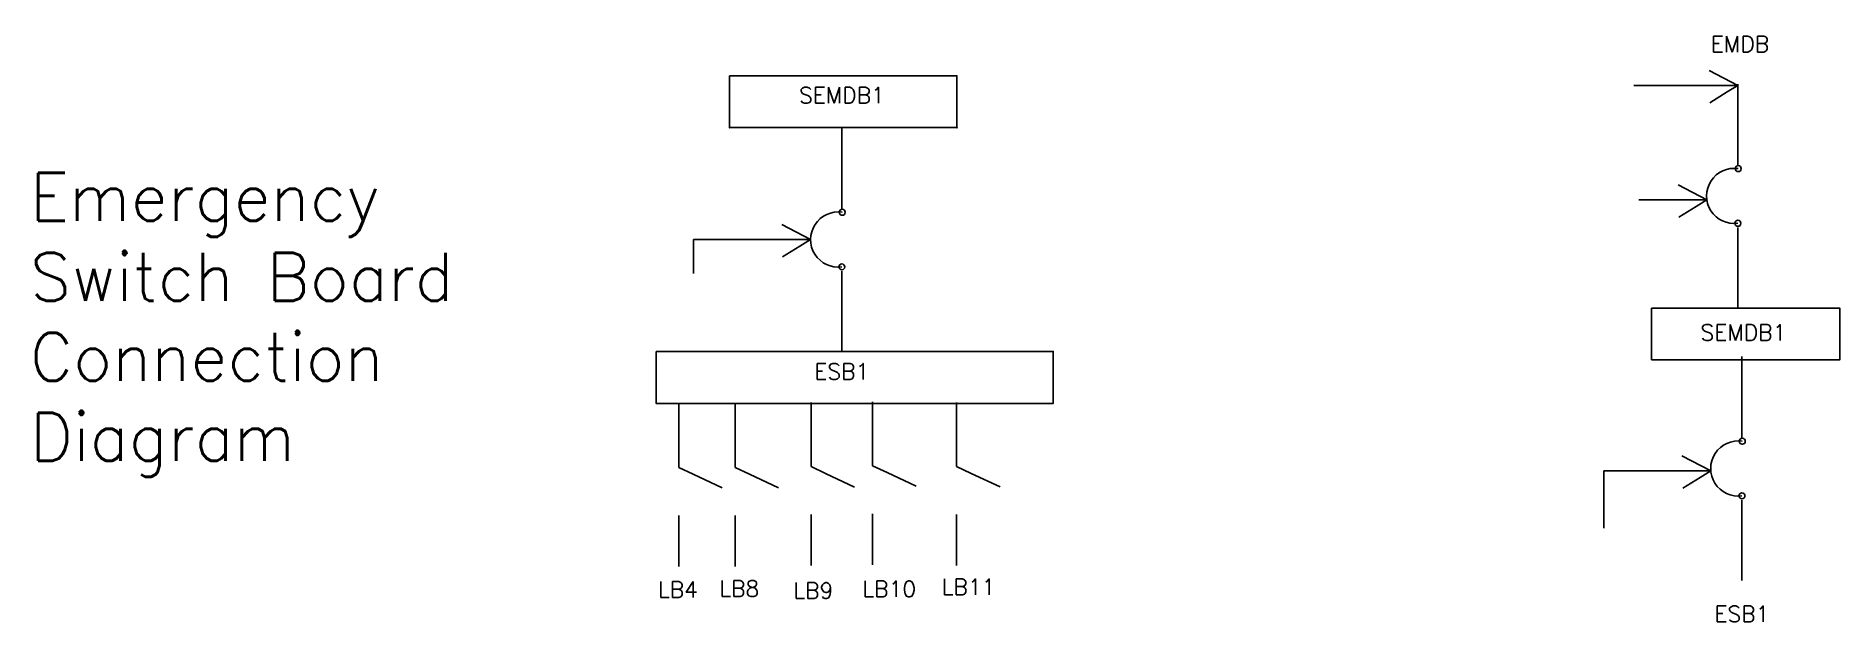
# Model space of a CAD drawing. Header units: inches. Extents: x -5358 to 9574, y -9596 to -60.
# Drawn here: x 3071 to 5776, y -2721 to -1841 of the extents above; entities that cross this region are included whole.
import ezdxf

# ---------------------------------------------------------------- set-up
doc = ezdxf.new("R2010")
doc.units = ezdxf.units.IN
doc.header["$LTSCALE"] = 20
doc.header["$MEASUREMENT"] = 0
doc.layers.add('Switchboard', color=131, linetype='Continuous')
doc.styles.get("Standard").update_dxf_attribs({"font": 'simplex.shx', "height": 6})

msp = doc.modelspace()

# ---------------------------------------------------------------- texts
at = {"layer": 'Switchboard', "attachment_point": 1}
for s, insert, char_height, width in [('EMDB', (5582.5, -1841.5), 24, 229.5), ('SEMDB1', (4215.3, -1918.4), 24, 229.5), ('Emergency Switch Board Connection Diagram', (3062, -2047), 72, 796), ('SEMDB1', (5567, -2274.5), 24, 229.5), ('ESB1', (4238.2, -2333), 24, 229.5), ('LB4', (4004, -2660.5), 24, 366), ('LB8', (4096, -2659), 24, 366), ('LB9', (4207, -2662), 24, 366), ('LB10', (4310.5, -2659.5), 24, 366), ('LB11', (4429.5, -2656.5), 24, 366), ('ESB1', (5588, -2697), 24, 366)]:
    msp.add_mtext(s, dxfattribs=dict(at, insert=insert, char_height=char_height, width=width))

# ---------------------------------------------------------------- blocks, each defined once
blk = doc.blocks.new('arc')
at = {"layer": 'Switchboard'}
for p, q in [((0, -122), (0, 0)), ((0, -215.5), (0, -336))]:
    blk.add_line(p, q, dxfattribs=at)
for centre in [(0.5, -127), (0, -209)]:
    blk.add_circle(centre, 4.5, dxfattribs=at)
blk.add_arc((-5.5, -168), 41.4, 81.6561, 277.6452, dxfattribs=at)
blk = doc.blocks.new('CB')
at = {"layer": 'Switchboard'}
for p, q in [((0, 0), (0, -48)), ((0, -48), (0, -96)), ((0, -96), (21.7, -106.3)), ((21.7, -106.3), (65.1, -126.7)), ((0, -168), (0, -172.5)), ((0, -172.5), (0, -244.5))]:
    blk.add_line(p, q, dxfattribs=at)
blk = doc.blocks.new('TICK')
at = {"layer": 'Switchboard'}
for p, q in [((0, 0), (-43.1, 22.5)), ((-16.1, -10), (-41.9, -26.1))]:
    blk.add_line(p, q, dxfattribs=at)
blk = doc.blocks.new('TICK2')
at = {"layer": 'Switchboard'}
blk.add_line((0, 0), (-16.1, -10), dxfattribs=at)
blk.add_blockref('TICK', (0, 0), dxfattribs=at)

# ---------------------------------------------------------------- linework, layer by layer
at = {"layer": 'Switchboard'}
for p, q in [((5467, -1915.5), (5623, -1915.5)), ((5474.5, -2087.5), (5576.5, -2087.5)), ((4232.6, -2147), (4057, -2147)), ((4057, -2147), (4057, -2198)), ((5422, -2580), (5422, -2494)), ((5422, -2494), (5582.3, -2494))]:
    msp.add_line(p, q, dxfattribs=at)
for points in [[(4111, -1901), (4452, -1901), (4452, -1979), (4111, -1979)], [(5493.5, -2250), (5776, -2250), (5776, -2327.5), (5493.5, -2327.5)], [(4001, -2315), (4596.5, -2315), (4596.5, -2393), (4001, -2393)]]:
    msp.add_lwpolyline(points, close=True, dxfattribs=at)
for p in [(4111, -1979), (4111, -1979), (4452, -1979), (4452, -1979)]:
    msp.add_point(p, dxfattribs=at)

# ---------------------------------------------------------------- block references
for name, p in [('TICK2', (5623, -1915.5)), ('arc', (5623, -1913.5)), ('arc', (4279.5, -1979)), ('TICK2', (5576.5, -2087.5)), ('TICK2', (4232.6, -2147)), ('arc', (5629.1, -2322.7)), ('CB', (4035, -2393)), ('CB', (4119.5, -2393)), ('CB', (4233.4, -2391.8)), ('CB', (4325.6, -2390.6)), ('CB', (4451.5, -2391.7)), ('TICK2', (5582.3, -2494))]:
    msp.add_blockref(name, p, dxfattribs=at)

msp.set_redraw_order([(e.dxf.handle, doc.entitydb.next_handle()) for e in msp.query("TEXT MTEXT ATTDEF DIMENSION ARC_DIMENSION")])  # texts and dimensions are drawn at this point

doc.saveas('drawing.dxf')
